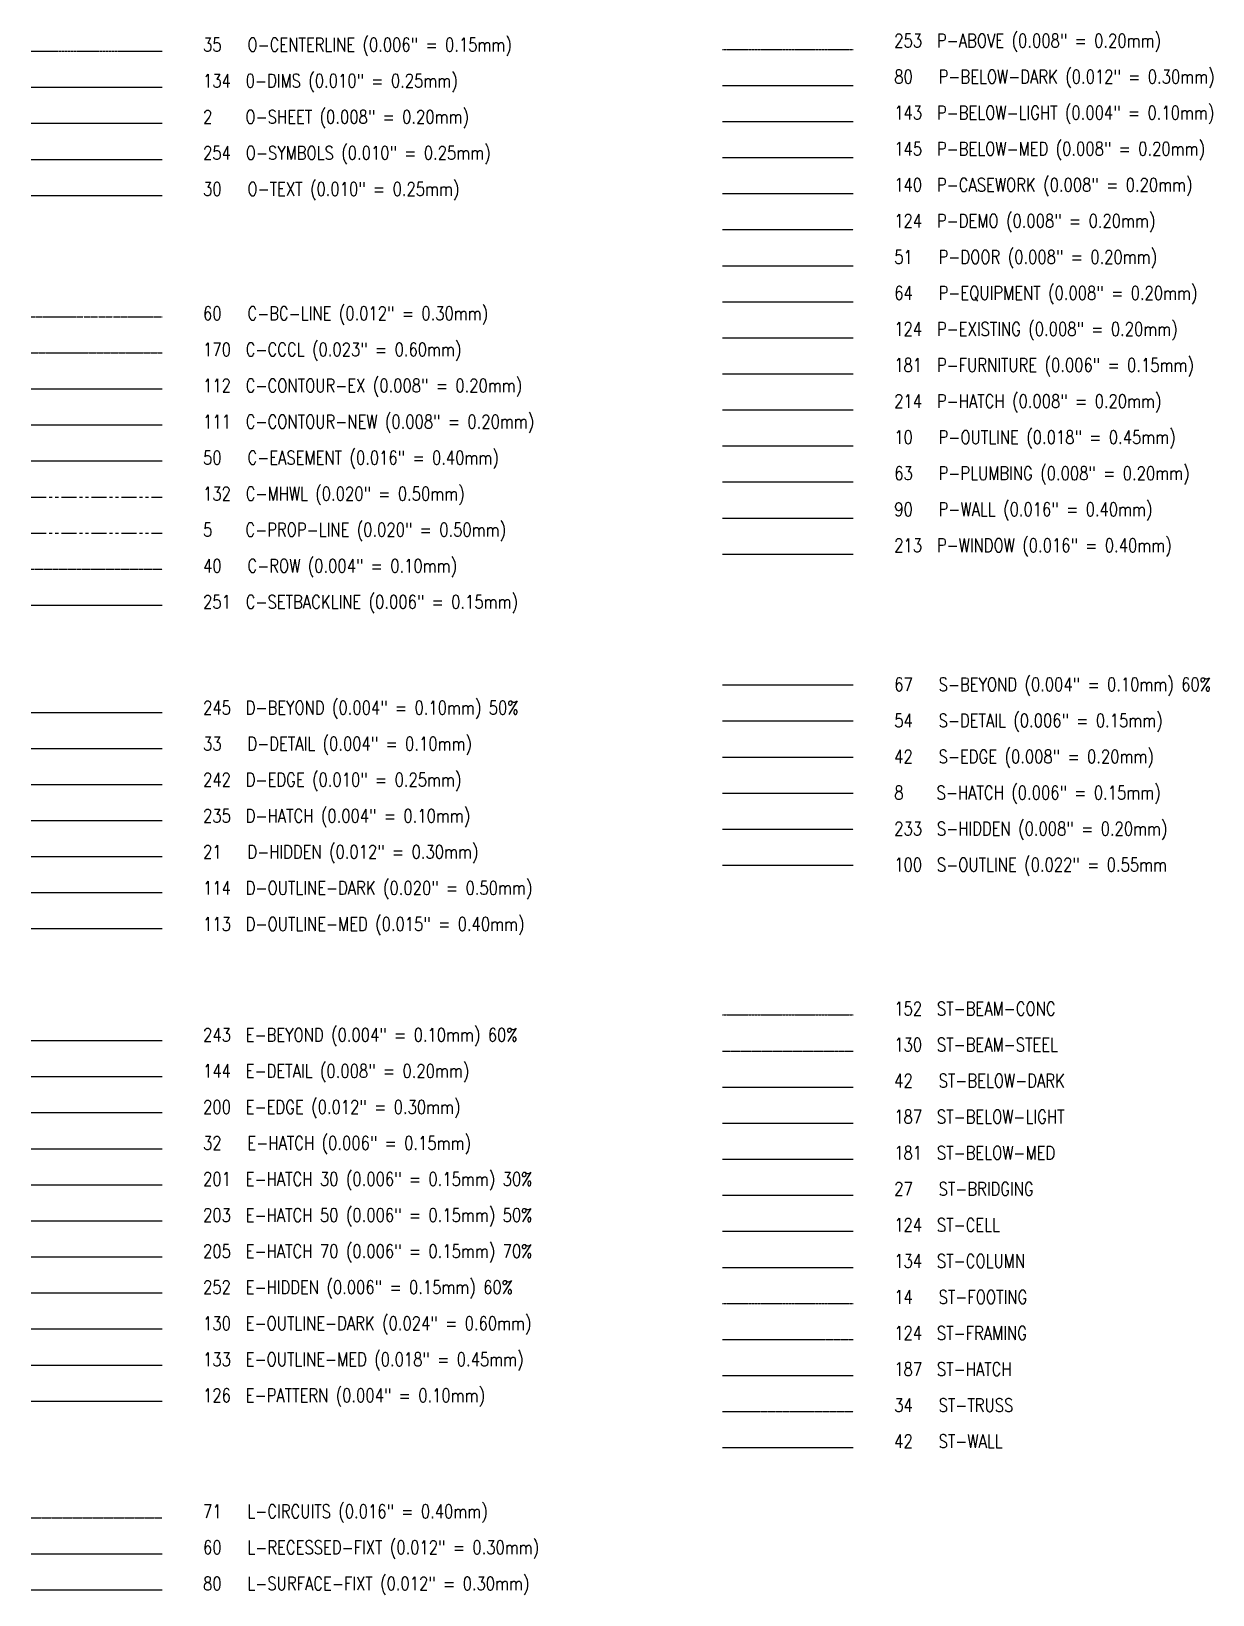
# Model space of a CAD drawing. Header units: inches. Extents: x -625442 to 34963, y -27993 to 66986.
# Drawn here: x -2650 to -2257, y 1674 to 2194 of the extents above; entities that cross this region are included whole.
import ezdxf

# ---------------------------------------------------------------- set-up
doc = ezdxf.new("R2010")
doc.units = ezdxf.units.IN
doc.header["$LTSCALE"] = 0.5
doc.header["$MEASUREMENT"] = 0
for name, pattern in [('BORDER', [1.75, 0.5, -0.25, 0.5, -0.25, 0, -0.25]), ('CENTER', [2, 1.25, -0.25, 0.25, -0.25]), ('DASHDOT2', [0.5, 0.25, -0.125, 0, -0.125]), ('DASHED', [0.75, 0.5, -0.25]), ('DASHED2', [0.375, 0.25, -0.125]), ('DIVIDE2', [0.625, 0.25, -0.125, 0, -0.125, 0, -0.125]), ('HIDDEN', [0.375, 0.25, -0.125]), ('HIDDEN2', [0.1875, 0.125, -0.0625]), ('PHANTOM', [20, 10, -2, 2, -2, 2, -2]), ('PHANTOM2', [1.25, 0.625, -0.125, 0.125, -0.125, 0.125, -0.125])]:
    doc.linetypes.add(name, pattern=pattern)
for name, color, linetype in [('0-CENTERLINE', 35, 'CENTER'), ('0-DIMS', 134, 'Continuous'), ('0-SHEET', 2, 'Continuous'), ('0-SYMBOLS', 254, 'Continuous'), ('0-TEXT', 30, 'Continuous'), ('C-BC-LINE', 60, 'BORDER'), ('C-CCCL', 170, 'PHANTOM2'), ('C-CONTOUR-EX', 112, 'HIDDEN'), ('C-CONTOUR-NEW', 111, 'Continuous'), ('C-EASEMENT', 50, 'DASHED2'), ('C-MHWL', 132, 'PHANTOM'), ('C-PROP-LINE', 130, 'PHANTOM'), ('C-ROW', 40, 'DASHED'), ('C-SETBACK-LINE', 251, 'HIDDEN'), ('D-BEYOND', 245, 'Continuous'), ('D-DETAIL', 33, 'Continuous'), ('D-EDGE', 242, 'Continuous'), ('D-HATCH', 235, 'Continuous'), ('D-HIDDEN', 21, 'HIDDEN'), ('D-OUTLINE-DARK', 114, 'Continuous'), ('D-OUTLINE-MED.', 113, 'Continuous'), ('E-BEYOND', 243, 'Continuous'), ('E-DETAIL', 144, 'Continuous'), ('E-EDGE', 200, 'Continuous'), ('E-HATCH', 32, 'Continuous'), ('E-HATCH 30', 7, 'Continuous'), ('E-HATCH 50', 203, 'Continuous'), ('E-HATCH 70', 205, 'Continuous'), ('E-HIDDEN', 252, 'HIDDEN'), ('E-OUTLINE-DARK', 130, 'Continuous'), ('E-OUTLINE-MED.', 133, 'Continuous'), ('E-PATTERN', 126, 'Continuous'), ('L-CIRCUITS', 71, 'DIVIDE2'), ('L-RECESSED-FIXT', 60, 'Continuous'), ('L-SURFACE-FIXT', 80, 'Continuous'), ('P-ABOVE', 201, 'HIDDEN2'), ('P-BELOW-DARK', 80, 'Continuous'), ('P-BELOW-LIGHT', 143, 'Continuous'), ('P-BELOW-MED', 145, 'Continuous'), ('P-CASEWORK', 140, 'Continuous'), ('P-DEMO', 124, 'HIDDEN'), ('P-DOOR', 51, 'Continuous'), ('P-EQUIPMENT', 64, 'Continuous'), ('P-EXISTING', 124, 'Continuous'), ('P-FURNITURE', 201, 'Continuous'), ('P-HATCH', 214, 'Continuous'), ('P-OUTLINE', 10, 'Continuous'), ('P-PLUMBING', 63, 'Continuous'), ('P-WALL', 90, 'Continuous'), ('P-WINDOW', 213, 'Continuous'), ('S-BEYOND', 67, 'Continuous'), ('S-DETAIL', 54, 'Continuous'), ('S-EDGE', 42, 'Continuous'), ('S-HATCH', 8, 'Continuous'), ('S-HIDDEN', 233, 'HIDDEN'), ('S-OUTLINE', 100, 'Continuous'), ('ST-BEAM-CONC', 152, 'HIDDEN2'), ('ST-BEAM-STEEL', 130, 'DIVIDE2'), ('ST-BELOW-DARK', 42, 'Continuous'), ('ST-BELOW-LIGHT', 187, 'Continuous'), ('ST-BELOW-MED.', 181, 'Continuous'), ('ST-BRIDGING', 27, 'Continuous'), ('ST-CELL', 124, 'Continuous'), ('ST-COLUMN', 90, 'Continuous'), ('ST-FOOTING', 124, 'HIDDEN2'), ('ST-FRAMING', 14, 'DASHDOT2'), ('ST-HATCH', 187, 'Continuous'), ('ST-TRUSS', 34, 'PHANTOM2'), ('ST-WALL', 42, 'Continuous')]:
    doc.layers.add(name, color=color, linetype=linetype)
doc.styles.add('sapa notes', font='romans.shx', dxfattribs={"width": 0.8})

msp = doc.modelspace()

# ---------------------------------------------------------------- texts
at = {"layer": '0-CENTERLINE', "style": 'sapa notes', "width": 0.8}
msp.add_text('35   O-CENTERLINE (0.006" = 0.15mm)', height=4.5, dxfattribs=at).set_placement((-2593.26622, 2187.76069))
at = {"layer": '0-DIMS', "style": 'sapa notes', "width": 0.8}
msp.add_text('134  0-DIMS (0.010" = 0.25mm)', height=4.5, dxfattribs=at).set_placement((-2593.26622, 2175.76069))
at = {"layer": '0-SHEET', "style": 'sapa notes', "width": 0.8}
msp.add_text('2    O-SHEET (0.008" = 0.20mm)', height=4.5, dxfattribs=at).set_placement((-2593.26622, 2163.76069))
at = {"layer": '0-SYMBOLS', "style": 'sapa notes', "width": 0.8}
msp.add_text('254  O-SYMBOLS (0.010" = 0.25mm)', height=4.5, dxfattribs=at).set_placement((-2593.26622, 2151.76069))
at = {"layer": '0-TEXT', "style": 'sapa notes', "width": 0.8}
msp.add_text('30   O-TEXT (0.010" = 0.25mm)', height=4.5, dxfattribs=at).set_placement((-2593.26622, 2139.76069))
at = {"layer": 'C-BC-LINE', "style": 'sapa notes', "width": 0.8}
msp.add_text('60   C-BC-LINE (0.012" = 0.30mm)', height=4.5, dxfattribs=at).set_placement((-2593.26622, 2098.32132))
at = {"layer": 'C-CCCL', "style": 'sapa notes', "width": 0.8}
msp.add_text('170  C-CCCL (0.023" = 0.60mm)', height=4.5, dxfattribs=at).set_placement((-2593.26622, 2086.32132))
at = {"layer": 'C-CONTOUR-EX', "style": 'sapa notes', "width": 0.8}
msp.add_text('112  C-CONTOUR-EX (0.008" = 0.20mm)', height=4.5, dxfattribs=at).set_placement((-2593.26622, 2074.32132))
at = {"layer": 'C-CONTOUR-NEW', "style": 'sapa notes', "width": 0.8}
msp.add_text('111  C-CONTOUR-NEW (0.008" = 0.20mm)', height=4.5, dxfattribs=at).set_placement((-2593.26622, 2062.32132))
at = {"layer": 'C-EASEMENT', "style": 'sapa notes', "width": 0.8}
msp.add_text('50   C-EASEMENT (0.016" = 0.40mm)', height=4.5, dxfattribs=at).set_placement((-2593.26622, 2050.32132))
at = {"layer": 'C-MHWL', "style": 'sapa notes', "width": 0.8}
msp.add_text('132  C-MHWL (0.020" = 0.50mm)', height=4.5, dxfattribs=at).set_placement((-2593.26622, 2038.32132))
at = {"layer": 'C-PROP-LINE', "style": 'sapa notes', "width": 0.8}
msp.add_text('5    C-PROP-LINE (0.020" = 0.50mm)', height=4.5, dxfattribs=at).set_placement((-2593.26622, 2026.32132))
at = {"layer": 'C-ROW', "style": 'sapa notes', "width": 0.8}
msp.add_text('40   C-ROW (0.004" = 0.10mm)', height=4.5, dxfattribs=at).set_placement((-2593.26622, 2014.32132))
at = {"layer": 'C-SETBACK-LINE', "style": 'sapa notes', "width": 0.8}
msp.add_text('251  C-SETBACKLINE (0.006" = 0.15mm)', height=4.5, dxfattribs=at).set_placement((-2593.26622, 2002.32132))
at = {"layer": 'D-BEYOND', "style": 'sapa notes', "width": 0.8}
msp.add_text('245  D-BEYOND (0.004" = 0.10mm) 50%%%', height=4.5, dxfattribs=at).set_placement((-2593.26622, 1967.10971))
at = {"layer": 'D-DETAIL', "style": 'sapa notes', "width": 0.8}
msp.add_text('33   D-DETAIL (0.004" = 0.10mm)', height=4.5, dxfattribs=at).set_placement((-2593.26622, 1955.10971))
at = {"layer": 'D-EDGE', "style": 'sapa notes', "width": 0.8}
msp.add_text('242  D-EDGE (0.010" = 0.25mm)', height=4.5, dxfattribs=at).set_placement((-2593.26622, 1943.10971))
at = {"layer": 'D-HATCH', "style": 'sapa notes', "width": 0.8}
msp.add_text('235  D-HATCH (0.004" = 0.10mm)', height=4.5, dxfattribs=at).set_placement((-2593.26622, 1931.10971))
at = {"layer": 'D-HIDDEN', "style": 'sapa notes', "width": 0.8}
msp.add_text('21   D-HIDDEN (0.012" = 0.30mm)', height=4.5, dxfattribs=at).set_placement((-2593.26622, 1919.10971))
at = {"layer": 'D-OUTLINE-DARK', "style": 'sapa notes', "width": 0.8}
msp.add_text('114  D-OUTLINE-DARK (0.020" = 0.50mm)', height=4.5, dxfattribs=at).set_placement((-2593.26622, 1907.10971))
at = {"layer": 'D-OUTLINE-MED.', "style": 'sapa notes', "width": 0.8}
msp.add_text('113  D-OUTLINE-MED (0.015" = 0.40mm)', height=4.5, dxfattribs=at).set_placement((-2593.26622, 1895.10971))
at = {"layer": 'E-BEYOND', "style": 'sapa notes', "width": 0.8}
msp.add_text('243  E-BEYOND (0.004" = 0.10mm) 60%%%', height=4.5, dxfattribs=at).set_placement((-2593.26622, 1858.19937))
at = {"layer": 'E-DETAIL', "style": 'sapa notes', "width": 0.8}
msp.add_text('144  E-DETAIL (0.008" = 0.20mm)', height=4.5, dxfattribs=at).set_placement((-2593.26622, 1846.19937))
at = {"layer": 'E-EDGE', "style": 'sapa notes', "width": 0.8}
msp.add_text('200  E-EDGE (0.012" = 0.30mm)', height=4.5, dxfattribs=at).set_placement((-2593.26622, 1834.19937))
at = {"layer": 'E-HATCH', "style": 'sapa notes', "width": 0.8}
msp.add_text('32   E-HATCH (0.006" = 0.15mm)', height=4.5, dxfattribs=at).set_placement((-2593.26622, 1822.19937))
at = {"layer": 'E-HATCH 30', "style": 'sapa notes', "width": 0.8}
msp.add_text('201  E-HATCH 30 (0.006" = 0.15mm) 30%%%', height=4.5, dxfattribs=at).set_placement((-2593.26622, 1810.19937))
at = {"layer": 'E-HATCH 50', "style": 'sapa notes', "width": 0.8}
msp.add_text('203  E-HATCH 50 (0.006" = 0.15mm) 50%%%', height=4.5, dxfattribs=at).set_placement((-2593.26622, 1798.19937))
at = {"layer": 'E-HATCH 70', "style": 'sapa notes', "width": 0.8}
msp.add_text('205  E-HATCH 70 (0.006" = 0.15mm) 70%%%', height=4.5, dxfattribs=at).set_placement((-2593.26622, 1786.19937))
at = {"layer": 'E-HIDDEN', "style": 'sapa notes', "width": 0.8}
msp.add_text('252  E-HIDDEN (0.006" = 0.15mm) 60%%%', height=4.5, dxfattribs=at).set_placement((-2593.26622, 1774.19937))
at = {"layer": 'E-OUTLINE-DARK', "style": 'sapa notes', "width": 0.8}
msp.add_text('130  E-OUTLINE-DARK (0.024" = 0.60mm)', height=4.5, dxfattribs=at).set_placement((-2593.26622, 1762.19937))
at = {"layer": 'E-OUTLINE-MED.', "style": 'sapa notes', "width": 0.8}
msp.add_text('133  E-OUTLINE-MED (0.018" = 0.45mm)', height=4.5, dxfattribs=at).set_placement((-2593.26622, 1750.19937))
at = {"layer": 'E-PATTERN', "style": 'sapa notes', "width": 0.8}
msp.add_text('126  E-PATTERN (0.004" = 0.10mm)', height=4.5, dxfattribs=at).set_placement((-2593.26622, 1738.19937))
at = {"layer": 'L-CIRCUITS', "style": 'sapa notes', "width": 0.8}
msp.add_text('71   L-CIRCUITS (0.016" = 0.40mm)', height=4.5, dxfattribs=at).set_placement((-2593.26622, 1699.59064))
at = {"layer": 'L-RECESSED-FIXT', "style": 'sapa notes', "width": 0.8}
msp.add_text('60   L-RECESSED-FIXT (0.012" = 0.30mm)', height=4.5, dxfattribs=at).set_placement((-2593.26622, 1687.59064))
at = {"layer": 'L-SURFACE-FIXT', "style": 'sapa notes', "width": 0.8}
msp.add_text('80   L-SURFACE-FIXT (0.012" = 0.30mm)', height=4.5, dxfattribs=at).set_placement((-2593.26622, 1675.59064))
at = {"layer": 'P-ABOVE', "style": 'sapa notes', "width": 0.8}
msp.add_text('253  P-ABOVE (0.008" = 0.20mm)', height=4.5, dxfattribs=at).set_placement((-2363.3204, 2189.12977))
at = {"layer": 'P-BELOW-DARK', "style": 'sapa notes', "width": 0.8}
msp.add_text('80   P-BELOW-DARK (0.012" = 0.30mm)', height=4.5, dxfattribs=at).set_placement((-2363.3204, 2177.12977))
at = {"layer": 'P-BELOW-LIGHT', "style": 'sapa notes', "width": 0.8}
msp.add_text('143  P-BELOW-LIGHT (0.004" = 0.10mm)', height=4.5, dxfattribs=at).set_placement((-2363.3204, 2165.12977))
at = {"layer": 'P-BELOW-MED', "style": 'sapa notes', "width": 0.8}
msp.add_text('145  P-BELOW-MED (0.008" = 0.20mm)', height=4.5, dxfattribs=at).set_placement((-2363.3204, 2153.12977))
at = {"layer": 'P-CASEWORK', "style": 'sapa notes', "width": 0.8}
msp.add_text('140  P-CASEWORK (0.008" = 0.20mm)', height=4.5, dxfattribs=at).set_placement((-2363.3204, 2141.12977))
at = {"layer": 'P-DEMO', "style": 'sapa notes', "width": 0.8}
msp.add_text('124  P-DEMO (0.008" = 0.20mm)', height=4.5, dxfattribs=at).set_placement((-2363.3204, 2129.12977))
at = {"layer": 'P-DOOR', "style": 'sapa notes', "width": 0.8}
msp.add_text('51   P-DOOR (0.008" = 0.20mm)', height=4.5, dxfattribs=at).set_placement((-2363.3204, 2117.12977))
at = {"layer": 'P-EQUIPMENT', "style": 'sapa notes', "width": 0.8}
msp.add_text('64   P-EQUIPMENT (0.008" = 0.20mm)', height=4.5, dxfattribs=at).set_placement((-2363.3204, 2105.12977))
at = {"layer": 'P-EXISTING', "style": 'sapa notes', "width": 0.8}
msp.add_text('124  P-EXISTING (0.008" = 0.20mm)', height=4.5, dxfattribs=at).set_placement((-2363.3204, 2093.12977))
at = {"layer": 'P-FURNITURE', "style": 'sapa notes', "width": 0.8}
msp.add_text('181  P-FURNITURE (0.006" = 0.15mm)', height=4.5, dxfattribs=at).set_placement((-2363.3204, 2081.12977))
at = {"layer": 'P-HATCH', "style": 'sapa notes', "width": 0.8}
msp.add_text('214  P-HATCH (0.008" = 0.20mm)', height=4.5, dxfattribs=at).set_placement((-2363.3204, 2069.12977))
at = {"layer": 'P-OUTLINE', "style": 'sapa notes', "width": 0.8}
msp.add_text('10   P-OUTLINE (0.018" = 0.45mm)', height=4.5, dxfattribs=at).set_placement((-2363.3204, 2057.12977))
at = {"layer": 'P-PLUMBING', "style": 'sapa notes', "width": 0.8}
msp.add_text('63   P-PLUMBING (0.008" = 0.20mm)', height=4.5, dxfattribs=at).set_placement((-2363.3204, 2045.12977))
at = {"layer": 'P-WALL', "style": 'sapa notes', "width": 0.8}
msp.add_text('90   P-WALL (0.016" = 0.40mm)', height=4.5, dxfattribs=at).set_placement((-2363.3204, 2033.12977))
at = {"layer": 'P-WINDOW', "style": 'sapa notes', "width": 0.8}
msp.add_text('213  P-WINDOW (0.016" = 0.40mm)', height=4.5, dxfattribs=at).set_placement((-2363.3204, 2021.12977))
at = {"layer": 'S-BEYOND', "style": 'sapa notes', "width": 0.8}
msp.add_text('67   S-BEYOND (0.004" = 0.10mm) 60%%%', height=4.5, dxfattribs=at).set_placement((-2363.3204, 1974.82816))
at = {"layer": 'S-DETAIL', "style": 'sapa notes', "width": 0.8}
msp.add_text('54   S-DETAIL (0.006" = 0.15mm)', height=4.5, dxfattribs=at).set_placement((-2363.3204, 1962.82816))
at = {"layer": 'S-EDGE', "style": 'sapa notes', "width": 0.8}
msp.add_text('42   S-EDGE (0.008" = 0.20mm)', height=4.5, dxfattribs=at).set_placement((-2363.3204, 1950.82816))
at = {"layer": 'S-HATCH', "style": 'sapa notes', "width": 0.8}
msp.add_text('8    S-HATCH (0.006" = 0.15mm)', height=4.5, dxfattribs=at).set_placement((-2363.3204, 1938.82816))
at = {"layer": 'S-HIDDEN', "style": 'sapa notes', "width": 0.8}
msp.add_text('233  S-HIDDEN (0.008" = 0.20mm)', height=4.5, dxfattribs=at).set_placement((-2363.3204, 1926.82816))
at = {"layer": 'S-OUTLINE', "style": 'sapa notes', "width": 0.8}
msp.add_text('100  S-OUTLINE (0.022" = 0.55mm', height=4.5, dxfattribs=at).set_placement((-2363.3204, 1914.82816))
at = {"layer": 'ST-BEAM-CONC', "style": 'sapa notes', "width": 0.8}
msp.add_text('152  ST-BEAM-CONC', height=4.5, dxfattribs=at).set_placement((-2363.3204, 1866.93912))
at = {"layer": 'ST-BEAM-STEEL', "style": 'sapa notes', "width": 0.8}
msp.add_text('130  ST-BEAM-STEEL', height=4.5, dxfattribs=at).set_placement((-2363.3204, 1854.93912))
at = {"layer": 'ST-BELOW-DARK', "style": 'sapa notes', "width": 0.8}
msp.add_text('42   ST-BELOW-DARK', height=4.5, dxfattribs=at).set_placement((-2363.3204, 1842.93912))
at = {"layer": 'ST-BELOW-LIGHT', "style": 'sapa notes', "width": 0.8}
msp.add_text('187  ST-BELOW-LIGHT', height=4.5, dxfattribs=at).set_placement((-2363.3204, 1830.93912))
at = {"layer": 'ST-BELOW-MED.', "style": 'sapa notes', "width": 0.8}
msp.add_text('181  ST-BELOW-MED', height=4.5, dxfattribs=at).set_placement((-2363.3204, 1818.93912))
at = {"layer": 'ST-BRIDGING', "style": 'sapa notes', "width": 0.8}
msp.add_text('27   ST-BRIDGING', height=4.5, dxfattribs=at).set_placement((-2363.3204, 1806.93912))
at = {"layer": 'ST-CELL', "style": 'sapa notes', "width": 0.8}
msp.add_text('124  ST-CELL', height=4.5, dxfattribs=at).set_placement((-2363.3204, 1794.93912))
at = {"layer": 'ST-COLUMN', "style": 'sapa notes', "width": 0.8}
msp.add_text('134  ST-COLUMN', height=4.5, dxfattribs=at).set_placement((-2363.3204, 1782.93912))
at = {"layer": 'ST-FOOTING', "style": 'sapa notes', "width": 0.8}
msp.add_text('14   ST-FOOTING', height=4.5, dxfattribs=at).set_placement((-2363.3204, 1770.93912))
at = {"layer": 'ST-FRAMING', "style": 'sapa notes', "width": 0.8}
msp.add_text('124  ST-FRAMING', height=4.5, dxfattribs=at).set_placement((-2363.3204, 1758.93912))
at = {"layer": 'ST-HATCH', "style": 'sapa notes', "width": 0.8}
msp.add_text('187  ST-HATCH', height=4.5, dxfattribs=at).set_placement((-2363.3204, 1746.93912))
at = {"layer": 'ST-TRUSS', "style": 'sapa notes', "width": 0.8}
msp.add_text('34   ST-TRUSS', height=4.5, dxfattribs=at).set_placement((-2363.3204, 1734.93912))
at = {"layer": 'ST-WALL', "style": 'sapa notes', "width": 0.8}
msp.add_text('42   ST-WALL', height=4.5, dxfattribs=at).set_placement((-2363.3204, 1722.93912))

# ---------------------------------------------------------------- linework, layer by layer
at = {"layer": '0-CENTERLINE'}
msp.add_line((-2650.41213, 2187.84898), (-2606.91191, 2187.84898), dxfattribs=at)
at = {"layer": '0-DIMS'}
msp.add_line((-2650.41213, 2175.84898), (-2606.91191, 2175.84898), dxfattribs=at)
at = {"layer": '0-SHEET'}
msp.add_line((-2650.41213, 2163.84898), (-2606.91191, 2163.84898), dxfattribs=at)
at = {"layer": '0-SYMBOLS'}
msp.add_line((-2650.41213, 2151.84898), (-2606.91191, 2151.84898), dxfattribs=at)
at = {"layer": '0-TEXT'}
msp.add_line((-2650.41213, 2139.84898), (-2606.91191, 2139.84898), dxfattribs=at)
at = {"layer": 'C-BC-LINE'}
msp.add_line((-2650.41213, 2099.455), (-2606.91191, 2099.455), dxfattribs=at)
at = {"layer": 'C-CCCL'}
msp.add_line((-2650.41213, 2087.455), (-2606.91191, 2087.455), dxfattribs=at)
at = {"layer": 'C-CONTOUR-EX'}
msp.add_line((-2650.41213, 2075.455), (-2606.91191, 2075.455), dxfattribs=at)
at = {"layer": 'C-CONTOUR-NEW'}
msp.add_line((-2650.41213, 2063.455), (-2606.91191, 2063.455), dxfattribs=at)
at = {"layer": 'C-EASEMENT'}
msp.add_line((-2650.41213, 2051.455), (-2606.91191, 2051.455), dxfattribs=at)
at = {"layer": 'C-MHWL'}
msp.add_line((-2650.41213, 2039.455), (-2606.91191, 2039.455), dxfattribs=at)
at = {"layer": 'C-PROP-LINE'}
msp.add_line((-2650.41213, 2027.455), (-2606.91191, 2027.455), dxfattribs=at)
at = {"layer": 'C-ROW'}
msp.add_line((-2650.41213, 2015.455), (-2606.91191, 2015.455), dxfattribs=at)
at = {"layer": 'C-SETBACK-LINE'}
msp.add_line((-2650.41213, 2003.455), (-2606.91191, 2003.455), dxfattribs=at)
at = {"layer": 'D-BEYOND'}
msp.add_line((-2650.41213, 1967.79353), (-2606.91191, 1967.79353), dxfattribs=at)
at = {"layer": 'D-DETAIL'}
msp.add_line((-2650.41213, 1955.79353), (-2606.91191, 1955.79353), dxfattribs=at)
at = {"layer": 'D-EDGE'}
msp.add_line((-2650.41213, 1943.79353), (-2606.91191, 1943.79353), dxfattribs=at)
at = {"layer": 'D-HATCH'}
msp.add_line((-2650.41213, 1931.79353), (-2606.91191, 1931.79353), dxfattribs=at)
at = {"layer": 'D-HIDDEN'}
msp.add_line((-2650.41213, 1919.79353), (-2606.91191, 1919.79353), dxfattribs=at)
at = {"layer": 'D-OUTLINE-DARK'}
msp.add_line((-2650.41213, 1907.79353), (-2606.91191, 1907.79353), dxfattribs=at)
at = {"layer": 'D-OUTLINE-MED.'}
msp.add_line((-2650.41213, 1895.79353), (-2606.91191, 1895.79353), dxfattribs=at)
at = {"layer": 'E-BEYOND'}
msp.add_line((-2650.41213, 1858.5541), (-2606.91191, 1858.5541), dxfattribs=at)
at = {"layer": 'E-DETAIL'}
msp.add_line((-2650.41213, 1846.5541), (-2606.91191, 1846.5541), dxfattribs=at)
at = {"layer": 'E-EDGE'}
msp.add_line((-2650.41213, 1834.5541), (-2606.91191, 1834.5541), dxfattribs=at)
at = {"layer": 'E-HATCH'}
msp.add_line((-2650.41213, 1822.5541), (-2606.91191, 1822.5541), dxfattribs=at)
at = {"layer": 'E-HATCH 30'}
msp.add_line((-2650.41213, 1810.5541), (-2606.91191, 1810.5541), dxfattribs=at)
at = {"layer": 'E-HATCH 50'}
msp.add_line((-2650.41213, 1798.5541), (-2606.91191, 1798.5541), dxfattribs=at)
at = {"layer": 'E-HATCH 70'}
msp.add_line((-2650.41213, 1786.5541), (-2606.91191, 1786.5541), dxfattribs=at)
at = {"layer": 'E-HIDDEN'}
msp.add_line((-2650.41213, 1774.5541), (-2606.91191, 1774.5541), dxfattribs=at)
at = {"layer": 'E-OUTLINE-DARK'}
msp.add_line((-2650.41213, 1762.5541), (-2606.91191, 1762.5541), dxfattribs=at)
at = {"layer": 'E-OUTLINE-MED.'}
msp.add_line((-2650.41213, 1750.5541), (-2606.91191, 1750.5541), dxfattribs=at)
at = {"layer": 'E-PATTERN'}
msp.add_line((-2650.41213, 1738.5541), (-2606.91191, 1738.5541), dxfattribs=at)
at = {"layer": 'L-CIRCUITS'}
msp.add_line((-2650.41213, 1699.73775), (-2606.91191, 1699.73775), dxfattribs=at)
at = {"layer": 'L-RECESSED-FIXT'}
msp.add_line((-2650.41213, 1687.73775), (-2606.91191, 1687.73775), dxfattribs=at)
at = {"layer": 'L-SURFACE-FIXT'}
msp.add_line((-2650.41213, 1675.73775), (-2606.91191, 1675.73775), dxfattribs=at)
at = {"layer": 'P-ABOVE'}
msp.add_line((-2420.46631, 2188.46368), (-2376.96609, 2188.46368), dxfattribs=at)
at = {"layer": 'P-BELOW-DARK'}
msp.add_line((-2420.46631, 2176.46368), (-2376.96609, 2176.46368), dxfattribs=at)
at = {"layer": 'P-BELOW-LIGHT'}
msp.add_line((-2420.46631, 2164.46368), (-2376.96609, 2164.46368), dxfattribs=at)
at = {"layer": 'P-BELOW-MED'}
msp.add_line((-2420.46631, 2152.46368), (-2376.96609, 2152.46368), dxfattribs=at)
at = {"layer": 'P-CASEWORK'}
msp.add_line((-2420.46631, 2140.46368), (-2376.96609, 2140.46368), dxfattribs=at)
at = {"layer": 'P-DEMO'}
msp.add_line((-2420.46631, 2128.46368), (-2376.96609, 2128.46368), dxfattribs=at)
at = {"layer": 'P-DOOR'}
msp.add_line((-2420.46631, 2116.46368), (-2376.96609, 2116.46368), dxfattribs=at)
at = {"layer": 'P-EQUIPMENT'}
msp.add_line((-2420.46631, 2104.46368), (-2376.96609, 2104.46368), dxfattribs=at)
at = {"layer": 'P-EXISTING'}
msp.add_line((-2420.46631, 2092.46368), (-2376.96609, 2092.46368), dxfattribs=at)
at = {"layer": 'P-FURNITURE'}
msp.add_line((-2420.46631, 2080.46368), (-2376.96609, 2080.46368), dxfattribs=at)
at = {"layer": 'P-HATCH'}
msp.add_line((-2420.46631, 2068.46368), (-2376.96609, 2068.46368), dxfattribs=at)
at = {"layer": 'P-OUTLINE'}
msp.add_line((-2420.46631, 2056.46368), (-2376.96609, 2056.46368), dxfattribs=at)
at = {"layer": 'P-PLUMBING'}
msp.add_line((-2420.46631, 2044.46368), (-2376.96609, 2044.46368), dxfattribs=at)
at = {"layer": 'P-WALL'}
msp.add_line((-2420.46631, 2032.46368), (-2376.96609, 2032.46368), dxfattribs=at)
at = {"layer": 'P-WINDOW'}
msp.add_line((-2420.46631, 2020.46368), (-2376.96609, 2020.46368), dxfattribs=at)
at = {"layer": 'S-BEYOND'}
msp.add_line((-2420.46631, 1976.91517), (-2376.96609, 1976.91517), dxfattribs=at)
at = {"layer": 'S-DETAIL'}
msp.add_line((-2420.46631, 1964.91517), (-2376.96609, 1964.91517), dxfattribs=at)
at = {"layer": 'S-EDGE'}
msp.add_line((-2420.46631, 1952.91517), (-2376.96609, 1952.91517), dxfattribs=at)
at = {"layer": 'S-HATCH'}
msp.add_line((-2420.46631, 1940.91517), (-2376.96609, 1940.91517), dxfattribs=at)
at = {"layer": 'S-HIDDEN'}
msp.add_line((-2420.46631, 1928.91517), (-2376.96609, 1928.91517), dxfattribs=at)
at = {"layer": 'S-OUTLINE'}
msp.add_line((-2420.46631, 1916.91517), (-2376.96609, 1916.91517), dxfattribs=at)
at = {"layer": 'ST-BEAM-CONC'}
msp.add_line((-2420.46631, 1867.05619), (-2376.96609, 1867.05619), dxfattribs=at)
at = {"layer": 'ST-BEAM-STEEL'}
msp.add_line((-2420.46631, 1855.05619), (-2376.96609, 1855.05619), dxfattribs=at)
at = {"layer": 'ST-BELOW-DARK'}
msp.add_line((-2420.46631, 1843.05619), (-2376.96609, 1843.05619), dxfattribs=at)
at = {"layer": 'ST-BELOW-LIGHT'}
msp.add_line((-2420.46631, 1831.05619), (-2376.96609, 1831.05619), dxfattribs=at)
at = {"layer": 'ST-BELOW-MED.'}
msp.add_line((-2420.46631, 1819.05619), (-2376.96609, 1819.05619), dxfattribs=at)
at = {"layer": 'ST-BRIDGING'}
msp.add_line((-2420.46631, 1807.05619), (-2376.96609, 1807.05619), dxfattribs=at)
at = {"layer": 'ST-CELL'}
msp.add_line((-2420.46631, 1795.05619), (-2376.96609, 1795.05619), dxfattribs=at)
at = {"layer": 'ST-COLUMN'}
msp.add_line((-2420.46631, 1783.05619), (-2376.96609, 1783.05619), dxfattribs=at)
at = {"layer": 'ST-FOOTING'}
msp.add_line((-2420.46631, 1771.05619), (-2376.96609, 1771.05619), dxfattribs=at)
at = {"layer": 'ST-FRAMING'}
msp.add_line((-2420.46631, 1759.05619), (-2376.96609, 1759.05619), dxfattribs=at)
at = {"layer": 'ST-HATCH'}
msp.add_line((-2420.46631, 1747.05619), (-2376.96609, 1747.05619), dxfattribs=at)
at = {"layer": 'ST-TRUSS'}
msp.add_line((-2420.46631, 1735.05619), (-2376.96609, 1735.05619), dxfattribs=at)
at = {"layer": 'ST-WALL'}
msp.add_line((-2420.46631, 1723.05619), (-2376.96609, 1723.05619), dxfattribs=at)

msp.set_redraw_order([(e.dxf.handle, doc.entitydb.next_handle()) for e in msp.query("TEXT MTEXT ATTDEF DIMENSION ARC_DIMENSION")])  # texts and dimensions are drawn at this point

doc.saveas('drawing.dxf')
